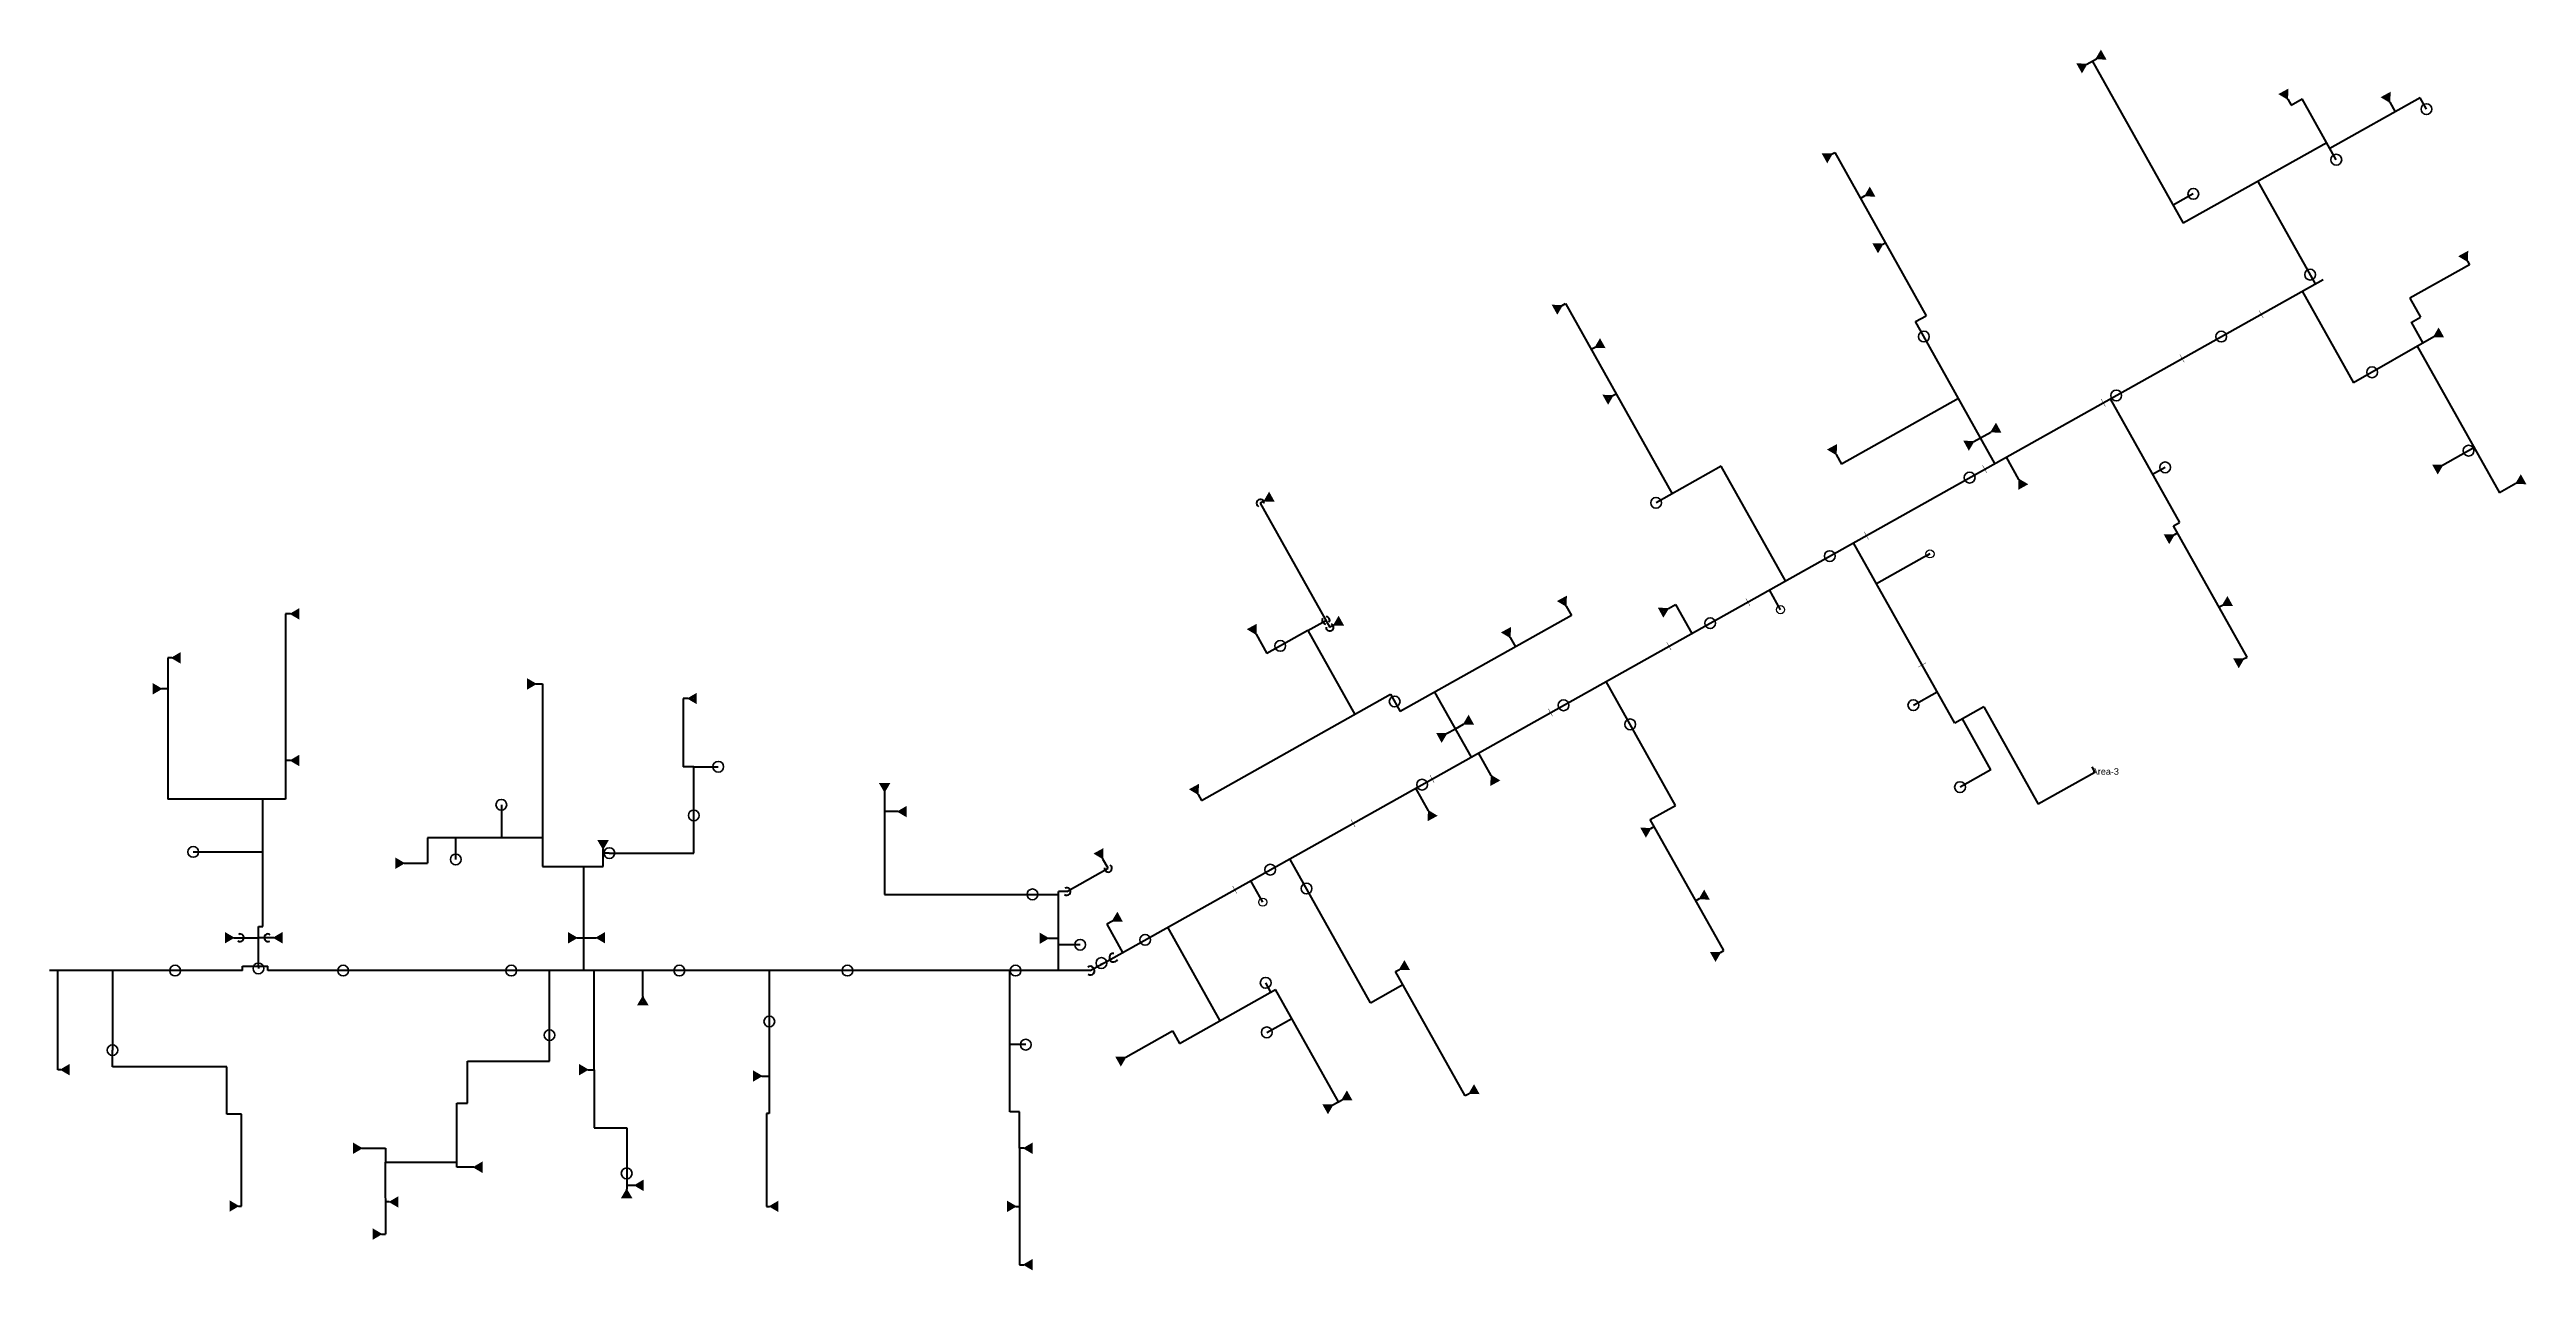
# Model space of a CAD drawing. Header units: inches. Extents: x -2802 to 2433, y -7056 to -2017.
# Drawn here: x -2439 to -140, y -7056 to -5924 of the extents above; entities that cross this region are included whole.
import ezdxf

# ---------------------------------------------------------------- set-up
doc = ezdxf.new("R2010")
doc.units = ezdxf.units.IN
doc.header["$LTSCALE"] = 0.5
doc.header["$MEASUREMENT"] = 0
doc.set_wipeout_variables(frame=1)
for name, color, linetype, lineweight in [('SPRK-COUPLING', 7, 'Continuous', 40), ('SPRK-CUTS', 7, 'Continuous', 0), ('sprk-hd-sw', 7, 'Continuous', 30), ('SPRK-HD-UP', 7, 'Continuous', 30), ('sprk-pbl', 6, 'Continuous', 60), ('sprk-pmn', 1, 'Continuous', 70), ('sprk-ref-hds', 4, 'Continuous', 35)]:
    doc.layers.add(name, color=color, linetype=linetype, lineweight=lineweight)
doc.styles.add('SPRK-CUTS-1-4', font='arial.ttf', dxfattribs={"width": 0.475, "height": 6})

# ---------------------------------------------------------------- blocks, each defined once
blk = doc.blocks.new('sprk-hd-sw')
at = {"layer": 'sprk-hd-sw', "const_width": 3}
blk.add_lwpolyline([(-2.1, 0), (-6.7, 2.7), (-6.7, -2.7)], close=True, dxfattribs=at)
at = {"layer": 'sprk-hd-sw'}
blk.add_circle((0, 0), 0.305, dxfattribs=at)
blk = doc.blocks.new('SPRK-HD-UP')
at = {"layer": 'SPRK-HD-UP'}
blk.add_circle((0, 0), 3.75, dxfattribs=at)
at = {"color": 255, "lineweight": 0}
blk.add_wipeout([(3, 0), (2.9, 0.8), (2.5, 1.6), (2, 2.2), (1.2, 2.7), (0.1, 3), (-0.7, 2.9), (-1.3, 2.7), (-1.9, 2.3), (-2.3, 2), (-2.5, 1.7), (-2.8, 1.1), (-2.9, 0.5), (-3, -0.3), (-2.7, -1.3), (-2.2, -2.1), (-1.5, -2.6), (-0.9, -2.9), (0.1, -3), (1.1, -2.8), (1.9, -2.3), (2.4, -1.8), (2.8, -1.1), (3, -0.4)], dxfattribs=at).dxf.layer = 'SPRK-HD-UP'
blk = doc.blocks.new('coupling')
at = {"layer": 'SPRK-COUPLING', "const_width": 0.4}
for points in [[(-4, 0), (4, 0)], [(0, 4), (0, -4)]]:
    blk.add_lwpolyline(points, dxfattribs=at)
blk = doc.blocks.new('AREA-CONFIG')
at = {"layer": 'SPRK-CUTS', "style": 'SPRK-CUTS-1-4', "flags": 1}
for tag, p in [('AREA-ID', (0, 0)), ('MAIN-LABEL', (0, -14.4)), ('MAIN-START-NO', (0, -21.6)), ('BRANCH-LABEL', (0, -28.8)), ('CUT-LONGER-THAN', (0, -50.4)), ('BRANCH-START-NO', (0, -36)), ('IGNORE-SHORTER-THAN', (0, -43.2)), ('CUT-BRANCH-INTO', (0, -57.6)), ('CUT-MAIN-INTO', (0, -64.8)), ('MAIN-CUT-CLEARANCE', (0, -72))]:
    blk.add_attdef(tag, p, '', height=6, dxfattribs=at)
at = {"layer": 'SPRK-CUTS', "style": 'SPRK-CUTS-1-4'}
blk.add_attdef('AREA-NAME', (0, -7.2), '', height=6, dxfattribs=at)

msp = doc.modelspace()

# ---------------------------------------------------------------- linework, layer by layer
at = {"layer": 'sprk-pbl'}
for p, q in [((-547.9, -5937.4), (-539.1, -5932.4)), ((-542.9, -5934.5), (-458.4, -6085.1)), ((-361.5, -5969.8), (-358.3, -5975.4)), ((-358.3, -5975.4), (-348.1, -5969.7)), ((-316.5, -6026.1), (-348.1, -5969.7)), ((-238.5, -5968.7), (-322.3, -6015.7)), ((-266.7, -5972.8), (-261.7, -5981.7)), ((-232.7, -5979.2), (-238.5, -5968.7)), ((-784.3, -6020.8), (-781.9, -6019.5)), ((-781.9, -6019.5), (-697.1, -6170.8)), ((-325.2, -6010.5), (-458.4, -6085.1)), ((-753.9, -6059.7), (-758.1, -6062)), ((-449.1, -6057.8), (-467.8, -6068.3)), ((-389.1, -6046.3), (-335.9, -6141.3)), ((-737.2, -6104.3), (-735, -6103.1)), ((-192.9, -6123.5), (-248.2, -6154.5)), ((-194.7, -6120.3), (-192.9, -6123.5)), ((-1034.8, -6161.3), (-1031.7, -6159.6)), ((-1031.7, -6159.6), (-932.8, -6336)), ((-348, -6148.1), (-300.3, -6233.1)), ((-248.2, -6154.5), (-238.3, -6172.2)), ((-706.9, -6176.3), (-697.1, -6170.8)), ((-633.2, -6307.9), (-706.9, -6176.3)), ((-246.9, -6176.9), (-236.1, -6196.2)), ((-246.8, -6177), (-238.3, -6172.2)), ((-1004.3, -6200.3), (-1007.8, -6202.2)), ((-226, -6190.4), (-300.3, -6233.1)), ((-241.3, -6199.2), (-165, -6335.1)), ((-987.7, -6244.8), (-984.9, -6243.2)), ((-667, -6247.5), (-775.6, -6308.4)), ((-526.3, -6248), (-462, -6362.7)), ((-652.8, -6287.5), (-646.5, -6284)), ((-646.5, -6284), (-637.1, -6278.7)), ((-217.7, -6309.5), (-188.6, -6293.2)), ((-887.3, -6310.5), (-947.7, -6344.4)), ((-827.6, -6416.8), (-887.3, -6310.5)), ((-780.5, -6299.6), (-775.6, -6308.4)), ((-610.9, -6322.6), (-622.5, -6301.9)), ((-475.2, -6311.5), (-487, -6318.1)), ((-1311.4, -6342.7), (-1315, -6344.7)), ((-1315, -6344.7), (-1250.5, -6459.9)), ((-149.7, -6326.5), (-165, -6335.1)), ((-467.5, -6365.8), (-462, -6362.7)), ((-399.2, -6487.5), (-467.5, -6365.8)), ((-466.9, -6374.1), (-463.8, -6372.3)), ((-2215.1, -6447.4), (-2219.6, -6447.4)), ((-2219.6, -6447.4), (-2219.6, -6619.2)), ((-1271, -6462.9), (-1254.1, -6453.4)), ((-1246.9, -6457.8), (-1250.5, -6459.8)), ((-1026.3, -6449), (-1185.1, -6538)), ((-1031.2, -6440.2), (-1026.3, -6449)), ((-936.3, -6442.4), (-929.6, -6438.6)), ((-929.6, -6438.6), (-914.5, -6465.5)), ((-422, -6439.5), (-425.1, -6441.2)), ((-1319, -6466.3), (-1309, -6484.2)), ((-1271, -6462.9), (-1309, -6484.2)), ((-1271, -6462.9), (-1227.4, -6540.6)), ((-1083.1, -6469.3), (-1078.2, -6478.1)), ((-2325.3, -6488.2), (-2328.8, -6488.2)), ((-2328.8, -6488.2), (-2328.8, -6516.9)), ((-402.4, -6489.2), (-399.2, -6487.5)), ((-2328.8, -6516.9), (-2334.8, -6516.9)), ((-2328.8, -6516.9), (-2328.8, -6619.2)), ((-1987.3, -6512.4), (-1981.2, -6512.4)), ((-1981.2, -6512.4), (-1981.2, -6681.7)), ((-1846.2, -6525.9), (-1850.6, -6525.9)), ((-1850.6, -6525.9), (-1850.6, -6589.2)), ((-1369.6, -6620.4), (-1194.1, -6521.9)), ((-1194.1, -6521.9), (-1185.1, -6538)), ((-1119.1, -6580.2), (-1152.9, -6520)), ((-929.6, -6625), (-994.1, -6510.1)), ((-708.9, -6532.1), (-686.9, -6519.8)), ((-1133.9, -6553.9), (-1126.3, -6549.6)), ((-637, -6592, 0), (-663.4, -6544.9)), ((-1142.1, -6558.5), (-1133.9, -6553.9)), ((-2215.1, -6583.4), (-2219.6, -6583.4)), ((-1840.8, -6589.2), (-1850.6, -6589.2)), ((-1840.8, -6669.3, 0), (-1840.8, -6589.2)), ((-1840.8, -6589.2), (-1818.1, -6589.2)), ((-1100.8, -6597.3), (-1112.5, -6576.4)), ((-637, -6592, 0), (-665.6, -6608.1, 0)), ((-2219.6, -6619.2), (-2328.8, -6619.2)), ((-2240.9, -6737.4), (-2240.9, -6619.2)), ((-1663.7, -6612.5), (-1663.7, -6707.6)), ((-1372.7, -6614.8), (-1369.6, -6620.4)), ((-1159, -6630), (-1170.7, -6609)), ((-2019.4, -6624.5), (-2019.4, -6655.1)), ((-1651.4, -6630.8), (-1663.7, -6630.8)), ((-953.1, -6638.1), (-929.6, -6625)), ((-884.8, -6759.8), (-953.1, -6638.1)), ((-1981.2, -6655.1), (-2088.1, -6655.1)), ((-2088.1, -6655.1), (-2088.1, -6678.7)), ((-2061.7, -6675.2), (-2061.7, -6655.1)), ((-1925, -6669.3), (-1925, -6665.5)), ((-952.6, -6646.4), (-949.4, -6644.6)), ((-2305.4, -6668.2), (-2240.9, -6668.2)), ((-2109.6, -6678.7), (-2088.1, -6678.7)), ((-1981.2, -6681.7), (-1925, -6681.7)), ((-1942.8, -6778.3), (-1942.8, -6681.7)), ((-1925, -6681.7), (-1925, -6669.3)), ((-1919.2, -6669.3), (-1925, -6669.3)), ((-1919.2, -6669.3), (-1840.8, -6669.3, 0)), ((-1494.6, -6704.9), (-1456.3, -6683.4)), ((-1456.3, -6683.4), (-1461.1, -6674.8)), ((-1212.8, -6808.1), (-1287.6, -6674.6)), ((-1663.7, -6707.6), (-1502.4, -6707.6)), ((-1502.4, -6778.3), (-1502.4, -6704.9)), ((-1494.6, -6704.9), (-1502.4, -6704.9)), ((-907.6, -6711.8), (-910.8, -6713.5)), ((-1452.3, -6732.3), (-1457.5, -6735.2)), ((-1457.5, -6735.2), (-1442.8, -6761.5)), ((-2267.7, -6747.8), (-2244.9, -6747.8)), ((-2244.9, -6774.3), (-2244.9, -6737.4)), ((-2244.9, -6737.4), (-2240.9, -6737.4)), ((-2230.7, -6747.8), (-2244.9, -6747.8)), ((-1949.3, -6747.9), (-1942.8, -6747.9)), ((-1942.8, -6747.9), (-1931.3, -6747.8)), ((-1511.7, -6748.3), (-1502.4, -6748.3)), ((-1482.2, -6754.3), (-1502.4, -6754.3)), ((-1401.1, -6738.1), (-1352.5, -6824.8)), ((-2430.9, -6870.2), (-2430.9, -6778.3)), ((-2380.3, -6778.3), (-2380.3, -6852.1)), ((-2244.9, -6774.3), (-2244.9, -6776.3)), ((-1974.7, -6862.4), (-1974.7, -6778.3)), ((-1933.2, -6870.2), (-1933.2, -6778.3)), ((-1888.1, -6802.2), (-1888.1, -6778.3)), ((-1770.7, -6778.3), (-1770.7, -6910.8)), ((-1547.6, -6909.4), (-1547.6, -6778.3)), ((-1462, -6772.2), (-1462.5, -6771.3)), ((-1189.4, -6779.2), (-1185.8, -6777.2)), ((-1124.8, -6894.4), (-1189.4, -6779.2)), ((-888, -6761.6), (-884.8, -6759.8)), ((-1389.9, -6845.8), (-1301, -6795.9)), ((-1305.2, -6798.3), (-1310, -6789.6)), ((-1242.6, -6900), (-1301, -6795.9)), ((-1212.8, -6808.1), (-1182.6, -6791.2)), ((-1309, -6835.6), (-1285.9, -6822.7)), ((-1532.7, -6847), (-1547.6, -6847)), ((-1439.9, -6858.7), (-1396.4, -6834.3)), ((-1396.4, -6834.3), (-1389.9, -6845.8)), ((-2428.3, -6870.2), (-2430.9, -6870.2)), ((-2380.3, -6867.5), (-2380.3, -6852.1)), ((-2274.3, -6867.5), (-2380.3, -6867.5)), ((-2274.3, -6911.5), (-2274.3, -6867.5)), ((-2050.7, -6901.2), (-2050.7, -6862.4)), ((-2050.7, -6862.4), (-1974.7, -6862.4)), ((-1939.1, -6870.2), (-1933.2, -6870.2)), ((-1933.2, -6870.2), (-1933.2, -6924.3)), ((-1777.7, -6876.1), (-1770.7, -6876.1)), ((-1124.8, -6894.3), (-1121.2, -6892.3)), ((-2260.6, -6911.5), (-2274.3, -6911.5)), ((-2260.6, -6996.7), (-2260.6, -6911.5)), ((-2060.7, -6960.7), (-2060.7, -6901.2)), ((-2060.7, -6901.2), (-2050.7, -6901.2)), ((-1770.7, -6910.8), (-1773.4, -6910.8)), ((-1773.4, -6910.8), (-1773.4, -6997)), ((-1538.4, -6909.4), (-1547.6, -6909.4)), ((-1538.4, -6943.1), (-1538.4, -6909.4)), ((-1247.7, -6902.9), (-1239.2, -6898.1)), ((-1933.2, -6924.3), (-1903.1, -6924.3)), ((-1903.1, -6924.3), (-1903.1, -6980.9)), ((-2148.9, -6943.1), (-2126.8, -6943.1)), ((-2126.8, -6943.1), (-2126.8, -6955.9)), ((-2126.7, -7022.7), (-2126.8, -6955.9)), ((-2126.8, -6955.9), (-2060.7, -6955.9)), ((-2045.1, -6960.7), (-2060.7, -6960.7)), ((-1534.5, -6943.1), (-1538.4, -6943.1)), ((-1538.4, -6943.1), (-1538.4, -7051.1)), ((-1895.6, -6977.5), (-1903.1, -6977.5)), ((-2263.5, -6996.7), (-2260.6, -6996.7)), ((-2123.4, -6992.9), (-2126.8, -6992.9)), ((-1773.4, -6997), (-1770.4, -6997)), ((-1541.9, -6997), (-1538.4, -6997)), ((-2130.6, -7022.7), (-2126.8, -7022.7)), ((-1538.4, -7051.1), (-1534.5, -7051.1))]:
    msp.add_line(p, q, dxfattribs=at)
at = {"layer": 'sprk-pbl', "lineweight": 40}
for centre, start, end in [((-1315, -6344.7), 356.2856, 242.2782), ((-1254.1, -6453.4), 149.9437, 268.6201), ((-1254.1, -6453.4), 329.9437, 88.6201), ((-1250.5, -6459.8), 176.2856, 62.2782), ((-1456.3, -6683.4), 172.1972, 58.1898), ((-1494.6, -6704.9), 232.9153, 118.908), ((-2261.8, -6747.8), 232.9153, 118.908), ((-2236, -6747.8), 52.9153, 298.908)]:
    msp.add_arc(centre, 3.5, start, end, dxfattribs=at)
at = {"layer": 'sprk-pmn'}
for p, q in [((-643.4, -6533.7), (-670.5, -6548.9)), ((-643.4, -6533.7), (-593, -6623.8)), ((-540.5, -6594.4), (-593, -6623.8)), ((-543.3, -6589.4), (-540.5, -6594.4)), ((-2259.8, -6778.3), (-2438.7, -6778.3)), ((-2259.8, -6774.3), (-2236.2, -6774.3)), ((-2259.8, -6778.3), (-2259.8, -6774.3)), ((-2236.2, -6778.3), (-2236.2, -6774.3)), ((-1472.8, -6778.3), (-2236.2, -6778.3)), ((-1472.8, -6778.3), (-1451.1, -6766.2))]:
    msp.add_line(p, q, dxfattribs=at)
at = {"layer": 'sprk-pmn', "lineweight": 40}
for centre, start, end in [((-1472.8, -6778.3), 238.4568, 124.4494), ((-1451.1, -6766.3), 87.7185, 333.7111)]:
    msp.add_arc(centre, 4, start, end, dxfattribs=at)
at = {"layer": 'sprk-ref-hds'}
for centre in [(-232.7, -5979.2), (-316.4, -6026.1), (-449.1, -6057.8), (-340.7, -6132.7), (-699.1, -6190.2), (-423.2, -6190.2), (-283.2, -6223.3), (-520.6, -6244.8), (-193.6, -6296), (-656.7, -6321), (-475.2, -6311.5), (-947.7, -6344.4), (-786.5, -6393.8), (-897.5, -6456), (-1296.5, -6477.1), (-1190.3, -6528.7), (-1033.6, -6532.2), (-708.9, -6532.1), (-971.7, -6549.9), (-1818.1, -6589.2), (-2019.4, -6624.5), (-1164.9, -6605.8), (-665.6, -6608.1), (-1840.8, -6634.4, 0), (-2305.4, -6668.2), (-1919.2, -6669.3), (-2061.7, -6675.2), (-1305.8, -6684.7), (-1526.5, -6707.6), (-1272.1, -6702.2), (-1482.2, -6754.3), (-1421.9, -6749.8), (-2322.2, -6778.3), (-2244.9, -6776.3), (-2166.2, -6778.3), (-2010.2, -6778.3), (-1854.2, -6778.3), (-1698.2, -6778.3), (-1542.2, -6778.3), (-1462.5, -6771.3), (-1310, -6789.6), (-1770.7, -6825.5), (-2380.3, -6852.1), (-1974.7, -6838.2), (-1532.7, -6847), (-1309, -6835.6), (-1903.1, -6966.4)]:
    msp.add_circle(centre, 5, dxfattribs=at)

# ---------------------------------------------------------------- block references
at = {"layer": 'SPRK-COUPLING', "xscale": 0.025, "yscale": 0.025, "zscale": 0.025, "rotation": 29.26169447965607}
msp.add_blockref('coupling', (-328.6, -6137.2), dxfattribs=at)
at = {"layer": 'SPRK-COUPLING', "rotation": 29.26169447967486}
for p in [(-386.2, -6169.4), (-459.5, -6210.5), (-532.7, -6251.5), (-642.7, -6313.1), (-752.6, -6374.7), (-862.5, -6436.4), (-935.8, -6477.4), (-700.8, -6494.8), (-1045.7, -6539), (-1155.6, -6600.5), (-1228.9, -6641.7), (-1338.8, -6703.2)]:
    msp.add_blockref('coupling', p, dxfattribs=at)
at = {"layer": 'SPRK-CUTS'}
msp.add_blockref('AREA-CONFIG', (-543.3, -6589.4), dxfattribs=at).add_auto_attribs({'AREA-NAME': 'Area-3'})
at = {"layer": 'sprk-hd-sw'}
for p, rotation in [((-539.4, -5932.6), 209.2818796524199), ((-547.9, -5937.4), 29.28187965241991), ((-361.6, -5969.9), 298.5637593046565), ((-266.7, -5972.8), 298.5637593046565), ((-784.3, -6020.8), 29.28187965241991), ((-753.9, -6059.7), 209.2818796524199), ((-737.2, -6104.3), 29.28187965241991), ((-194.7, -6120.3), 298.5637593046565), ((-1034.8, -6161.3), 29.28187965241991), ((-226, -6190.4), 209.2818796524199), ((-1004.3, -6200.3), 209.2818796524199), ((-987.7, -6244.8), 29.28187965241991), ((-636.9, -6278.6), 208.5637593046565), ((-780.5, -6299.6), 298.5637593046565), ((-652.8, -6287.5), 28.56375930465645), ((-610.9, -6322.6), 119.2818796524198), ((-217.7, -6309.5), 29.28187965241991), ((-149.7, -6326.5), 209.2818796524199), ((-1311.4, -6342.7), 209.2818796524199), ((-466.9, -6374.1), 29.28187965241991), ((-1031.2, -6440.2), 298.5637593046565), ((-422, -6439.5), 209.2818796524199), ((-2215.1, -6447.4), 180), ((-1319, -6466.3), 298.5637593046565), ((-1246.9, -6457.8), 209.2818796524199), ((-1083.1, -6469.3), 298.5637593046565), ((-936.3, -6442.4), 28.56375930465645), ((-2325.3, -6488.2), 180), ((-402.4, -6489.2), 29.28187965241991), ((-1846.2, -6525.9), 180), ((-1126.3, -6549.6), 209.2818796524199), ((-1142.1, -6558.5), 28.56375930465645), ((-2215.1, -6583.4), 180), ((-1100.8, -6597.3), 118.5637593046565), ((-1663.7, -6612.5), 270), ((-1372.7, -6614.8), 298.5637593046565), ((-1651.4, -6630.8), 180), ((-1159, -6630), 118.5637593046565), ((-952.6, -6646.4), 29.28187965241991), ((-1925, -6665.5), 270), ((-1461.3, -6674.4), 298.5637593046565), ((-907.6, -6711.8), 209.2818796524199), ((-1452.3, -6732.3), 208.5637593046565), ((-2230.7, -6747.8), 180), ((-1931.3, -6747.8), 180), ((-888, -6761.6), 29.28187965241991), ((-1185.8, -6777.2), 209.2818796524199), ((-1888.1, -6802.2), 89.99999999999999), ((-2428.3, -6870.2), 180), ((-1439.9, -6858.7), 29.28187965241991), ((-1239.2, -6898.1), 209.2818796524199), ((-1121.2, -6892.3), 209.2818796524199), ((-1247.7, -6902.9), 29.28187965241991), ((-1534.5, -6943.1), 180), ((-2045.1, -6960.7), 180), ((-2123.1, -6992.9), 180), ((-1903.1, -6981.2), 89.99999999999999), ((-1895.6, -6977.5), 180), ((-1770.4, -6997), 180), ((-1534.5, -7051.1), 180)]:
    msp.add_blockref('sprk-hd-sw', p, dxfattribs=dict(at, rotation=rotation))
for p in [(-2334.8, -6516.9), (-1987.3, -6512.4), (-2109.6, -6678.7), (-2267.8, -6747.8), (-1949.3, -6747.9), (-1511.7, -6748.3), (-1939.1, -6870.2), (-1777.7, -6876.1), (-2148.9, -6943.1), (-2263.5, -6996.7), (-1541.9, -6997), (-2130.6, -7022.7)]:
    msp.add_blockref('sprk-hd-sw', p, dxfattribs=at)
at = {"layer": 'SPRK-HD-UP'}
for p in [(-693.5, -6391.8), (-832.2, -6443.5), (-1312.7, -6714.8)]:
    msp.add_blockref('SPRK-HD-UP', p, dxfattribs=at)

# ---------------------------------------------------------------- next in the draw order: linework, layer by layer
at = {"layer": 'sprk-pbl'}
for p, q in [((-693.5, -6391.8), (-743.1, -6419.6)), ((-832.2, -6443.5), (-842.5, -6425.1)), ((-1312.7, -6714.8), (-1323.9, -6694.9))]:
    msp.add_line(p, q, dxfattribs=at)
at = {"layer": 'sprk-pmn'}
for p, q in [((-1451.1, -6766.2), (-328.6, -6137.2)), ((-670.5, -6548.9), (-764.4, -6381.4))]:
    msp.add_line(p, q, dxfattribs=at)

doc.saveas('drawing.dxf')
